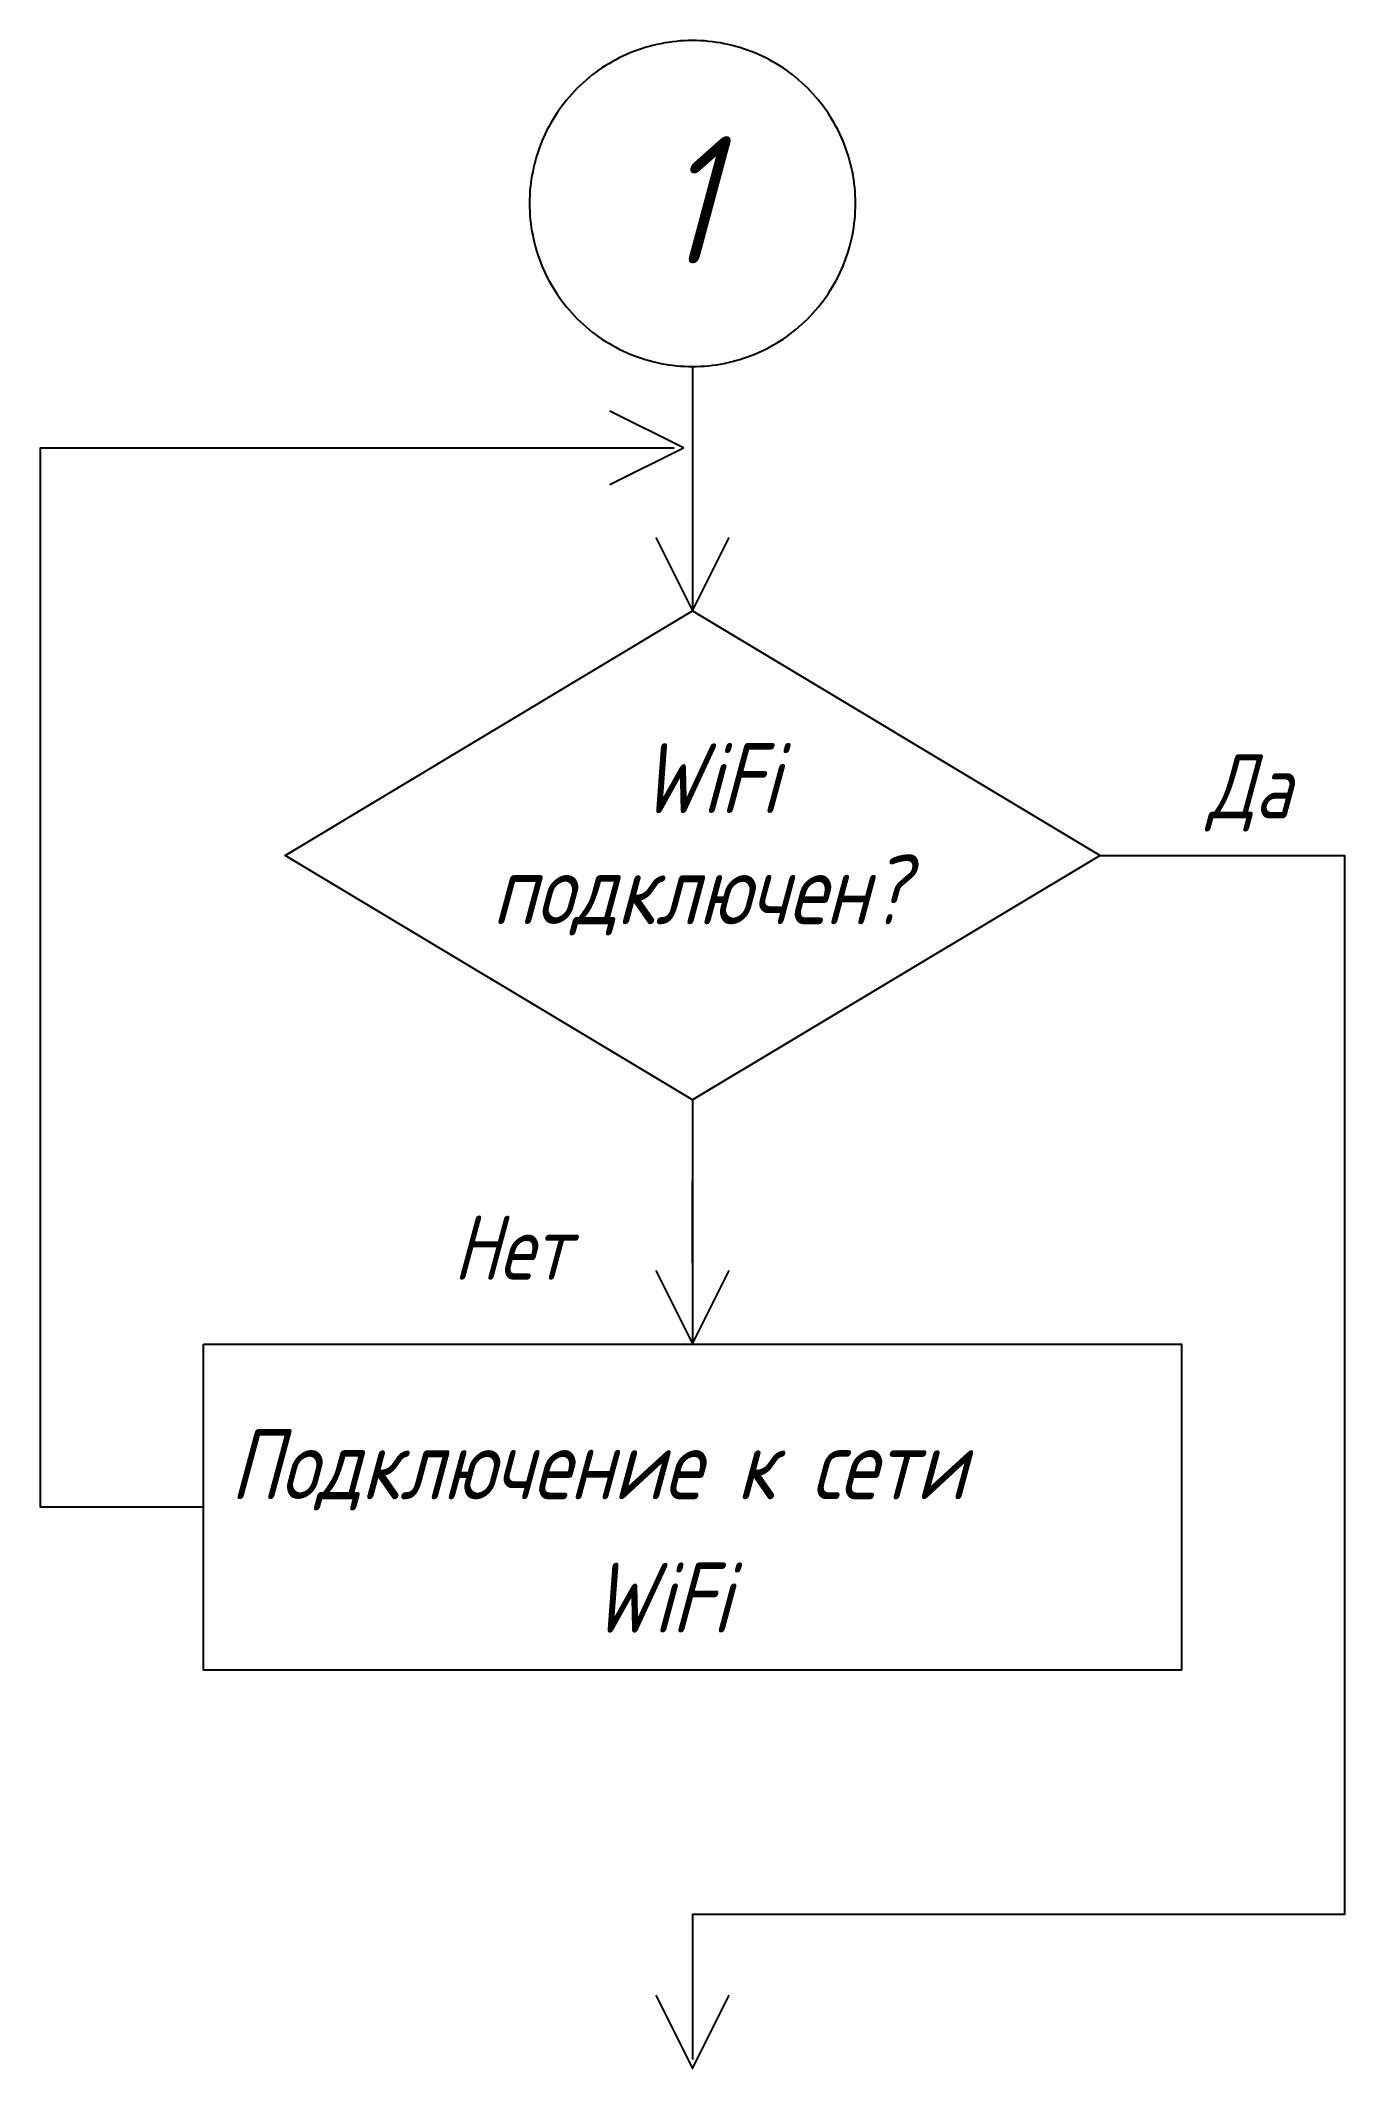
# Model space of a CAD drawing. Header units: inches. Extents: x -2216 to -26, y 201 to 1083.
# Drawn here: x -128.4 to -26.2, y 452.8 to 611.8 of the extents above; entities that cross this region are included whole.
import ezdxf

# ---------------------------------------------------------------- set-up
doc = ezdxf.new("R2010")
doc.units = ezdxf.units.IN
doc.header["$MEASUREMENT"] = 0
doc.layers.add('TEXT', color=7, linetype='Continuous')
doc.styles.add('PDF GOST type A Italic', font='')
doc.styles.get('PDF GOST type A Italic').set_extended_font_data('GOST type A', italic=True)

msp = doc.modelspace()

# ---------------------------------------------------------------- texts
at = {"layer": 'TEXT', "attachment_point": 7, "style": 'PDF GOST type A Italic'}
for s, insert, char_height in [('1', (-79.79, 594.3), 10), ('WiFi', (-81.51, 551.23), 5.487), ('Да', (-36.95, 549.79), 5.03), ('подключен?', (-93.04, 541.65), 5.487), ('Нет', (-96.09, 514.66), 5.03), ('Подключение к сети', (-113.57, 496.57), 5.4867), ('WiFi', (-85.32, 486.99), 5.487)]:
    msp.add_mtext(s, dxfattribs=dict(at, insert=insert, char_height=char_height))

# ---------------------------------------------------------------- linework, layer by layer
at = {"layer": 'TEXT', "lineweight": 25}
msp.add_lwpolyline([(-77.33, 586.25, 0.049242), (-74.84, 586.49, 0.049246), (-72.44, 587.22, 0.049246), (-70.23, 588.4, 0.049248), (-68.3, 589.99, 0.049247), (-66.71, 591.93, 0.049249), (-65.53, 594.13, 0.049249), (-64.8, 596.53, 0.049241), (-64.56, 599.02, 0.04924), (-64.8, 601.52, 0.049249), (-65.53, 603.91, 0.04925), (-66.71, 606.12, 0.049244), (-68.3, 608.06, 0.049248), (-70.23, 609.65, 0.049248), (-72.44, 610.83, 0.049247), (-74.84, 611.55, 0.049246), (-77.33, 611.8, 0.049245), (-79.82, 611.55, 0.049244), (-82.22, 610.83, 0.049244), (-84.43, 609.65, 0.049248), (-86.37, 608.06, 0.049246), (-87.95, 606.12, 0.049243), (-89.13, 603.91, 0.049244), (-89.86, 601.52, 0.049246), (-90.11, 599.02, 0.049241), (-89.86, 596.53, 0.049243), (-89.13, 594.13, 0.049243), (-87.95, 591.93, 0.049244), (-86.37, 589.99, 0.049249), (-84.43, 588.4, 0.049243), (-82.22, 587.22, 0.049244), (-79.82, 586.49, 0.049243), (-77.33, 586.25), (-77.33, 567.08)], format="xyb", dxfattribs=at)
for points in [[(-83.8, 576.99), (-78.05, 579.86), (-83.8, 582.74)], [(-115.66, 496.82), (-128.43, 496.82), (-128.43, 579.86), (-78.76, 579.86)], [(-80.21, 572.83), (-77.33, 567.08), (-74.46, 572.83)], [(-45.39, 547.92), (-26.23, 547.92), (-26.23, 464.89), (-77.33, 464.89), (-77.33, 453.54)], [(-77.33, 528.76), (-77.33, 515.99), (-77.33, 522.37), (-77.33, 509.64)], [(-80.21, 515.39), (-77.33, 509.64), (-74.46, 515.39)], [(-80.21, 458.58), (-77.33, 452.83), (-74.46, 458.58)]]:
    msp.add_lwpolyline(points, dxfattribs=at)
for points in [[(-77.33, 567.09), (-45.39, 547.92), (-77.33, 528.76), (-109.27, 547.92)], [(-115.66, 509.6), (-39.01, 509.6), (-39.01, 484.05), (-115.66, 484.05)]]:
    msp.add_lwpolyline(points, close=True, dxfattribs=at)

msp.set_redraw_order([(e.dxf.handle, doc.entitydb.next_handle()) for e in msp.query("TEXT MTEXT ATTDEF DIMENSION ARC_DIMENSION")])  # texts and dimensions are drawn at this point

doc.saveas('drawing.dxf')
